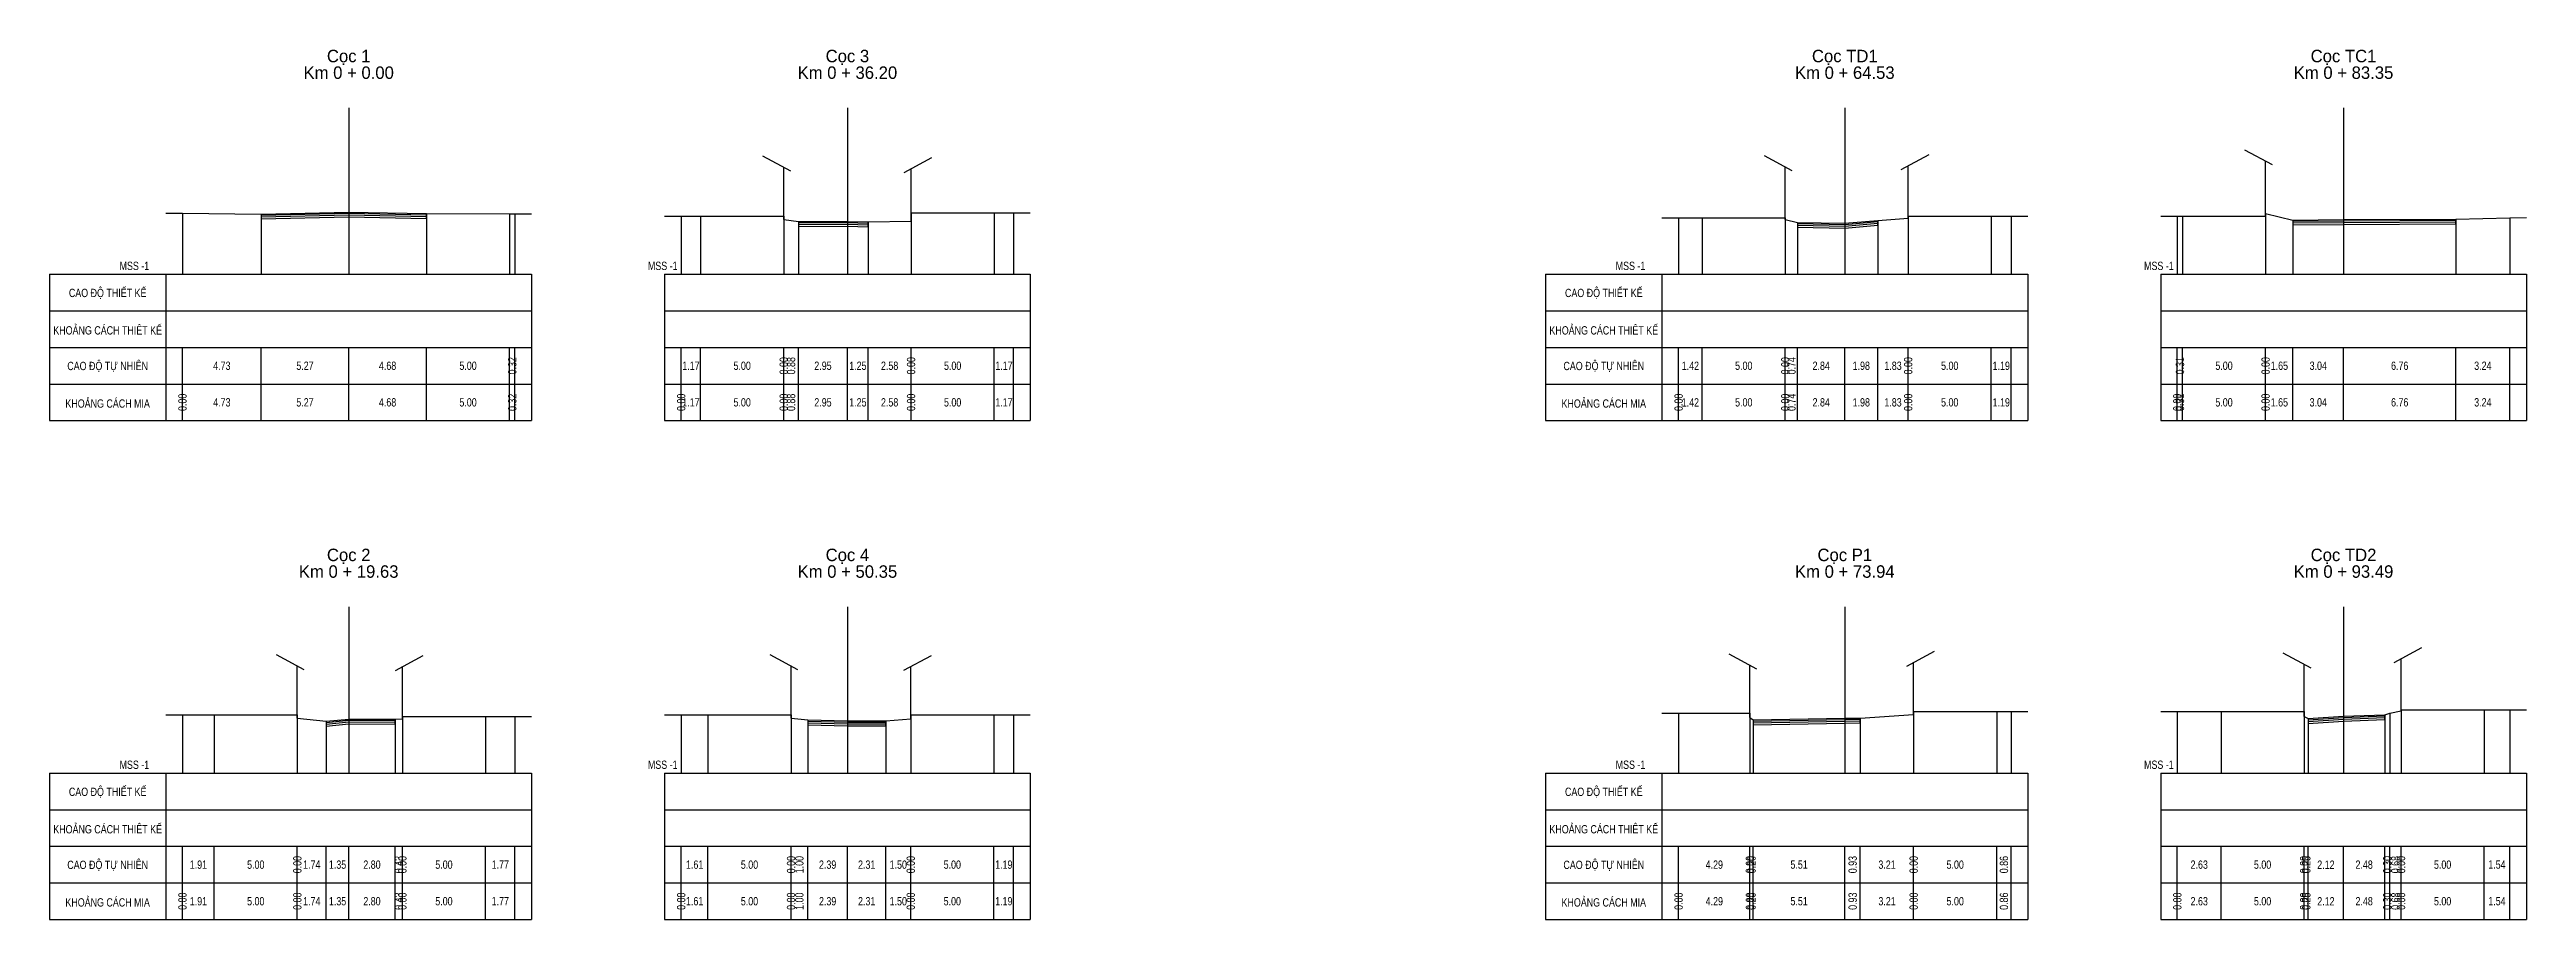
# Model space of a CAD drawing. Header units: inches. Extents: x 423 to 1130, y 16 to 162.
# Drawn here: x 890.6 to 1039.6, y 42.5 to 94.8 of the extents above; entities that cross this region are included whole.
import ezdxf
from ezdxf.enums import TextEntityAlignment as Align

# ---------------------------------------------------------------- set-up
doc = ezdxf.new("R2010")
doc.units = ezdxf.units.IN
doc.header["$MEASUREMENT"] = 0
for name, color, linetype in [('Bang TN tu nhien', 3, 'Continuous'), ('Duong cu', 8, 'Continuous'), ('Duong dong trac ngang tu nhien', 9, 'Continuous'), ('KH_VAT', 8, 'Continuous'), ('Trac ngang tu nhien', 3, 'Continuous'), ('TracNgang', 7, 'Continuous')]:
    doc.layers.add(name, color=color, linetype=linetype)
doc.styles.add('BangTN', font='viet buddy.shx', dxfattribs={"width": 0.8})

msp = doc.modelspace()

# ---------------------------------------------------------------- texts
at = {"layer": 'Bang TN tu nhien', "color": 3, "style": 'BangTN', "width": 0.8}
for s, p in [('CAO ĐỘ THIẾT KẾ', (894.05, 80.15)), ('CAO ĐỘ THIẾT KẾ', (984.05, 80.15)), ('KHOẢNG CÁCH THIÊT KẾ', (894.05, 77.95)), ('KHOẢNG CÁCH THIÊT KẾ', (984.05, 77.95)), ('CAO ĐỘ TỰ NHIÊN', (894.05, 75.75)), ('CAO ĐỘ TỰ NHIÊN', (984.05, 75.75)), ('KHOẢNG CÁCH MIA', (894.05, 73.55)), ('KHOẢNG CÁCH MIA', (984.05, 73.55)), ('CAO ĐỘ THIẾT KẾ', (894.05, 50.15)), ('CAO ĐỘ THIẾT KẾ', (984.05, 50.15)), ('KHOẢNG CÁCH THIÊT KẾ', (894.05, 47.95)), ('KHOẢNG CÁCH THIÊT KẾ', (984.05, 47.95)), ('CAO ĐỘ TỰ NHIÊN', (894.05, 45.75)), ('CAO ĐỘ TỰ NHIÊN', (984.05, 45.75)), ('KHOẢNG CÁCH MIA', (894.05, 43.55)), ('KHOẢNG CÁCH MIA', (984.05, 43.55))]:
    msp.add_text(s, height=0.5, dxfattribs=at).set_placement(p, align=Align.MIDDLE)
at = {"layer": 'Trac ngang tu nhien', "color": 3, "style": 'BangTN'}
for s, p in [('Cọc 1', (908.55, 94)), ('Cọc 3', (938.55, 94)), ('Cọc TD1', (998.55, 94)), ('Cọc TC1', (1028.55, 94)), ('Km 0 + 0.00', (908.55, 93)), ('Km 0 + 36.20', (938.55, 93)), ('Km 0 + 64.53', (998.55, 93)), ('Km 0 + 83.35', (1028.55, 93)), ('Cọc 2', (908.55, 64)), ('Cọc 4', (938.55, 64)), ('Cọc P1', (998.55, 64)), ('Cọc TD2', (1028.55, 64)), ('Km 0 + 19.63', (908.55, 63)), ('Km 0 + 50.35', (938.55, 63)), ('Km 0 + 73.94', (998.55, 63)), ('Km 0 + 93.49', (1028.55, 63))]:
    msp.add_text(s, height=0.75, dxfattribs=at).set_placement(p, align=Align.CENTER)
at = {"layer": 'Trac ngang tu nhien', "color": 3, "char_height": 0.5, "style": 'BangTN'}
for insert, attachment_point in [((896.55, 81.5), 9), ((926.55, 81.5), 7), ((986.55, 81.5), 9), ((1016.55, 81.5), 7), ((896.55, 51.5), 9), ((926.55, 51.5), 7), ((986.55, 51.5), 9), ((1016.55, 51.5), 7)]:
    msp.add_mtext('MSS -1', dxfattribs=dict(at, insert=insert, attachment_point=attachment_point))
at = {"layer": 'TracNgang', "color": 3, "style": 'BangTN', "width": 0.8}
for s, p in [('4.73', (900.92, 75.75)), ('5.27', (905.92, 75.75)), ('4.68', (910.89, 75.75)), ('5.00', (915.73, 75.75)), ('1.17', (929.14, 75.75)), ('5.00', (932.22, 75.75)), ('2.95', (937.08, 75.75)), ('1.25', (939.18, 75.75)), ('2.58', (941.09, 75.75)), ('5.00', (944.88, 75.75)), ('1.17', (947.97, 75.75)), ('1.42', (989.26, 75.75)), ('5.00', (992.47, 75.75)), ('2.84', (997.13, 75.75)), ('1.98', (999.54, 75.75)), ('1.83', (1001.45, 75.75)), ('5.00', (1004.86, 75.75)), ('1.19', (1007.96, 75.75)), ('5.00', (1021.36, 75.75)), ('1.65', (1024.69, 75.75)), ('3.04', (1027.03, 75.75)), ('6.76', (1031.93, 75.75)), ('3.24', (1036.93, 75.75)), ('4.73', (900.92, 73.55)), ('5.27', (905.92, 73.55)), ('4.68', (910.89, 73.55)), ('5.00', (915.73, 73.55)), ('1.17', (929.14, 73.55)), ('5.00', (932.22, 73.55)), ('2.95', (937.08, 73.55)), ('1.25', (939.18, 73.55)), ('2.58', (941.09, 73.55)), ('5.00', (944.88, 73.55)), ('1.17', (947.97, 73.55)), ('1.42', (989.26, 73.55)), ('5.00', (992.47, 73.55)), ('2.84', (997.13, 73.55)), ('1.98', (999.54, 73.55)), ('1.83', (1001.45, 73.55)), ('5.00', (1004.86, 73.55)), ('1.19', (1007.96, 73.55)), ('5.00', (1021.36, 73.55)), ('1.65', (1024.69, 73.55)), ('3.04', (1027.03, 73.55)), ('6.76', (1031.93, 73.55)), ('3.24', (1036.93, 73.55)), ('1.91', (899.51, 45.75)), ('5.00', (902.96, 45.75)), ('1.74', (906.33, 45.75)), ('1.35', (907.88, 45.75)), ('2.80', (909.95, 45.75)), ('5.00', (914.28, 45.75)), ('1.77', (917.67, 45.75)), ('1.61', (929.36, 45.75)), ('5.00', (932.66, 45.75)), ('2.39', (937.36, 45.75)), ('2.31', (939.71, 45.75)), ('1.50', (941.61, 45.75)), ('5.00', (944.86, 45.75)), ('1.19', (947.96, 45.75)), ('4.29', (990.7, 45.75)), ('5.51', (995.8, 45.75)), ('3.21', (1001.09, 45.75)), ('5.00', (1005.19, 45.75)), ('2.63', (1019.87, 45.75)), ('5.00', (1023.68, 45.75)), ('2.12', (1027.49, 45.75)), ('2.48', (1029.79, 45.75)), ('5.00', (1034.51, 45.75)), ('1.54', (1037.78, 45.75)), ('1.91', (899.51, 43.55)), ('5.00', (902.96, 43.55)), ('1.74', (906.33, 43.55)), ('1.35', (907.88, 43.55)), ('2.80', (909.95, 43.55)), ('5.00', (914.28, 43.55)), ('1.77', (917.67, 43.55)), ('1.61', (929.36, 43.55)), ('5.00', (932.66, 43.55)), ('2.39', (937.36, 43.55)), ('2.31', (939.71, 43.55)), ('1.50', (941.61, 43.55)), ('5.00', (944.86, 43.55)), ('1.19', (947.96, 43.55)), ('4.29', (990.7, 43.55)), ('5.51', (995.8, 43.55)), ('3.21', (1001.09, 43.55)), ('5.00', (1005.19, 43.55)), ('2.63', (1019.87, 43.55)), ('5.00', (1023.68, 43.55)), ('2.12', (1027.49, 43.55)), ('2.48', (1029.79, 43.55)), ('5.00', (1034.51, 43.55)), ('1.54', (1037.78, 43.55))]:
    msp.add_text(s, height=0.5, dxfattribs=at).set_placement(p, align=Align.MIDDLE)
for s, p in [('0.32', (918.39, 75.75)), ('0.00', (934.72, 75.75)), ('0.88', (935.16, 75.75)), ('0.00', (942.38, 75.75)), ('0.00', (994.97, 75.75)), ('0.74', (995.34, 75.75)), ('0.00', (1002.36, 75.75)), ('0.31', (1018.71, 75.75)), ('0.00', (1023.86, 75.75)), ('0.00', (898.55, 73.55)), ('0.32', (918.39, 73.55)), ('0.00', (928.55, 73.55)), ('0.00', (934.72, 73.55)), ('0.88', (935.16, 73.55)), ('0.00', (942.38, 73.55)), ('0.00', (988.55, 73.55)), ('0.00', (994.97, 73.55)), ('0.74', (995.34, 73.55)), ('0.00', (1002.36, 73.55)), ('0.00', (1018.55, 73.55)), ('0.31', (1018.71, 73.55)), ('0.00', (1023.86, 73.55)), ('0.00', (905.46, 45.75)), ('0.43', (911.57, 45.75)), ('0.00', (911.78, 45.75)), ('0.00', (935.16, 45.75)), ('1.00', (935.66, 45.75)), ('0.00', (942.36, 45.75)), ('0.00', (992.84, 45.75)), ('0.20', (992.94, 45.75)), ('0.93', (999.02, 45.75)), ('0.00', (1002.69, 45.75)), ('0.86', (1008.12, 45.75)), ('0.00', (1026.18, 45.75)), ('0.25', (1026.31, 45.75)), ('0.30', (1031.18, 45.75)), ('0.68', (1031.67, 45.75)), ('0.00', (1032.01, 45.75)), ('0.00', (898.55, 43.55)), ('0.00', (905.46, 43.55)), ('0.43', (911.57, 43.55)), ('0.00', (911.78, 43.55)), ('0.00', (928.55, 43.55)), ('0.00', (935.16, 43.55)), ('1.00', (935.66, 43.55)), ('0.00', (942.36, 43.55)), ('0.00', (988.55, 43.55)), ('0.00', (992.84, 43.55)), ('0.20', (992.94, 43.55)), ('0.93', (999.02, 43.55)), ('0.00', (1002.69, 43.55)), ('0.86', (1008.12, 43.55)), ('0.00', (1018.55, 43.55)), ('0.00', (1026.18, 43.55)), ('0.25', (1026.31, 43.55)), ('0.30', (1031.18, 43.55)), ('0.68', (1031.67, 43.55)), ('0.00', (1032.01, 43.55))]:
    msp.add_text(s, height=0.5, rotation=90, dxfattribs=at).set_placement(p, align=Align.MIDDLE)

# ---------------------------------------------------------------- blocks, each defined once
blk = doc.blocks.new('ChieuDungVat1.dwg')
at = {"layer": 'KH_VAT', "color": 6}
for points in [[(2.09, 14.6), (-6.27, 19.07)], [(0, 0), (0, 15.72)]]:
    blk.add_lwpolyline(points, dxfattribs=at)
blk = doc.blocks.new('ChieuDungVat2.dwg')
at = {"layer": 'KH_VAT', "color": 6}
for points in [[(-2.09, 14.6), (6.27, 19.07)], [(0, 0), (0, 15.72)]]:
    blk.add_lwpolyline(points, dxfattribs=at)

# ---------------------------------------------------------------- linework, layer by layer
at = {"layer": 'Bang TN tu nhien', "color": 3}
for p, q in [((908.55, 91.25), (908.55, 81.25)), ((938.55, 91.25), (938.55, 81.25)), ((998.55, 91.25), (998.55, 81.25)), ((1028.55, 91.25), (1028.55, 81.25)), ((890.55, 81.25), (890.55, 72.45)), ((890.55, 81.25), (919.55, 81.25)), ((897.55, 81.25), (897.55, 72.45)), ((919.55, 81.25), (919.55, 72.45)), ((927.55, 81.25), (927.55, 72.45)), ((927.55, 81.25), (949.55, 81.25)), ((949.55, 81.25), (949.55, 72.45)), ((980.55, 81.25), (980.55, 72.45)), ((980.55, 81.25), (1009.55, 81.25)), ((987.55, 81.25), (987.55, 72.45)), ((1009.55, 81.25), (1009.55, 72.45)), ((1017.55, 81.25), (1017.55, 72.45)), ((1017.55, 81.25), (1039.55, 81.25)), ((1039.55, 81.25), (1039.55, 72.45)), ((890.55, 79.05), (919.55, 79.05)), ((927.55, 79.05), (949.55, 79.05)), ((980.55, 79.05), (1009.55, 79.05)), ((1017.55, 79.05), (1039.55, 79.05)), ((890.55, 76.85), (919.55, 76.85)), ((927.55, 76.85), (949.55, 76.85)), ((980.55, 76.85), (1009.55, 76.85)), ((1017.55, 76.85), (1039.55, 76.85)), ((890.55, 74.65), (919.55, 74.65)), ((927.55, 74.65), (949.55, 74.65)), ((980.55, 74.65), (1009.55, 74.65)), ((1017.55, 74.65), (1039.55, 74.65)), ((890.55, 72.45), (919.55, 72.45)), ((927.55, 72.45), (949.55, 72.45)), ((980.55, 72.45), (1009.55, 72.45)), ((1017.55, 72.45), (1039.55, 72.45)), ((908.55, 61.25), (908.55, 51.25)), ((938.55, 61.25), (938.55, 51.25)), ((998.55, 61.25), (998.55, 51.25)), ((1028.55, 61.25), (1028.55, 51.25)), ((890.55, 51.25), (890.55, 42.45)), ((890.55, 51.25), (919.55, 51.25)), ((897.55, 51.25), (897.55, 42.45)), ((919.55, 51.25), (919.55, 42.45)), ((927.55, 51.25), (927.55, 42.45)), ((927.55, 51.25), (949.55, 51.25)), ((949.55, 51.25), (949.55, 42.45)), ((980.55, 51.25), (980.55, 42.45)), ((980.55, 51.25), (1009.55, 51.25)), ((987.55, 51.25), (987.55, 42.45)), ((1009.55, 51.25), (1009.55, 42.45)), ((1017.55, 51.25), (1017.55, 42.45)), ((1017.55, 51.25), (1039.55, 51.25)), ((1039.55, 51.25), (1039.55, 42.45)), ((890.55, 49.05), (919.55, 49.05)), ((927.55, 49.05), (949.55, 49.05)), ((980.55, 49.05), (1009.55, 49.05)), ((1017.55, 49.05), (1039.55, 49.05)), ((890.55, 46.85), (919.55, 46.85)), ((927.55, 46.85), (949.55, 46.85)), ((980.55, 46.85), (1009.55, 46.85)), ((1017.55, 46.85), (1039.55, 46.85)), ((890.55, 44.65), (919.55, 44.65)), ((927.55, 44.65), (949.55, 44.65)), ((980.55, 44.65), (1009.55, 44.65)), ((1017.55, 44.65), (1039.55, 44.65)), ((890.55, 42.45), (919.55, 42.45)), ((927.55, 42.45), (949.55, 42.45)), ((980.55, 42.45), (1009.55, 42.45)), ((1017.55, 42.45), (1039.55, 42.45))]:
    msp.add_line(p, q, dxfattribs=at)
at = {"layer": 'Duong cu'}
for points in [[(903.28, 84.8), (908.55, 84.92), (913.23, 84.83)], [(903.28, 84.87), (903.28, 84.58), (908.55, 84.7), (913.23, 84.61), (913.23, 84.9)], [(903.28, 84.7), (908.55, 84.82), (913.23, 84.73)], [(935.6, 84.42), (935.6, 84.13), (938.55, 84.14), (939.8, 84.11), (939.8, 84.4)], [(935.6, 84.35), (938.55, 84.36), (939.8, 84.33)], [(935.6, 84.25), (938.55, 84.26), (939.8, 84.23)], [(995.71, 84.37), (995.71, 84.08), (998.55, 84.03), (1000.53, 84.2), (1000.53, 84.49)], [(995.71, 84.3), (998.55, 84.25), (1000.53, 84.42)], [(995.71, 84.2), (998.55, 84.15), (1000.53, 84.32)], [(1025.51, 84.51), (1025.51, 84.22), (1028.55, 84.25), (1035.31, 84.28), (1035.31, 84.57)], [(1025.51, 84.44), (1028.55, 84.47), (1035.31, 84.5)], [(1025.51, 84.34), (1028.55, 84.37), (1035.31, 84.4)], [(907.2, 54.37), (907.2, 54.08), (908.55, 54.21), (911.35, 54.2), (911.35, 54.49)], [(907.2, 54.3), (908.55, 54.43), (911.35, 54.42)], [(907.2, 54.2), (908.55, 54.33), (911.35, 54.32)], [(936.16, 54.45), (936.16, 54.16), (938.55, 54.1), (940.86, 54.1), (940.86, 54.39)], [(936.16, 54.38), (938.55, 54.32), (940.86, 54.32)], [(936.16, 54.28), (938.55, 54.22), (940.86, 54.22)], [(993.04, 54.45), (993.04, 54.16), (998.55, 54.26), (999.48, 54.27), (999.48, 54.56)], [(993.04, 54.38), (998.55, 54.48), (999.48, 54.49)], [(993.04, 54.28), (998.55, 54.38), (999.48, 54.39)], [(1026.43, 54.53), (1026.43, 54.24), (1028.55, 54.38), (1031.03, 54.47), (1031.03, 54.76)], [(1026.43, 54.46), (1028.55, 54.6), (1031.03, 54.69)], [(1026.43, 54.36), (1028.55, 54.5), (1031.03, 54.59)]]:
    msp.add_lwpolyline(points, dxfattribs=at)
at = {"layer": 'Duong dong trac ngang tu nhien', "color": 8}
for p, q in [((908.55, 84.99), (908.55, 81.25)), ((942.38, 84.95), (942.38, 81.25)), ((947.38, 84.95), (947.38, 81.25)), ((948.55, 84.95), (948.55, 81.25)), ((898.55, 84.92), (898.55, 81.25)), ((903.28, 84.87), (903.28, 81.25)), ((913.23, 84.9), (913.23, 81.25)), ((918.23, 84.89), (918.23, 81.25)), ((918.55, 84.89), (918.55, 81.25)), ((928.55, 84.75), (928.55, 81.25)), ((929.72, 84.75), (929.72, 81.25)), ((934.72, 84.75), (934.72, 81.25)), ((934.72, 84.54), (934.72, 81.25)), ((935.6, 84.42), (935.6, 81.25)), ((938.55, 84.43), (938.55, 81.25)), ((939.8, 84.4), (939.8, 81.25)), ((942.38, 84.45), (942.38, 81.25)), ((988.55, 84.65), (988.55, 81.25)), ((989.97, 84.65), (989.97, 81.25)), ((994.97, 84.65), (994.97, 81.25)), ((994.97, 84.55), (994.97, 81.25)), ((995.71, 84.37), (995.71, 81.25)), ((998.55, 84.32), (998.55, 81.25)), ((1000.53, 84.49), (1000.53, 81.25)), ((1002.36, 84.75), (1002.36, 81.25)), ((1002.36, 84.63), (1002.36, 81.25)), ((1007.36, 84.75), (1007.36, 81.25)), ((1008.55, 84.75), (1008.55, 81.25)), ((1018.55, 84.75), (1018.55, 81.25)), ((1018.86, 84.75), (1018.86, 81.25)), ((1023.86, 84.91), (1023.86, 81.25)), ((1023.86, 84.75), (1023.86, 81.25)), ((1025.51, 84.51), (1025.51, 81.25)), ((1028.55, 84.54), (1028.55, 81.25)), ((1035.31, 84.57), (1035.31, 81.25)), ((1038.55, 84.64), (1038.55, 81.25)), ((898.55, 54.75), (898.55, 51.25)), ((900.46, 54.75), (900.46, 51.25)), ((905.46, 54.75), (905.46, 51.25)), ((905.46, 54.55), (905.46, 51.25)), ((907.2, 54.37), (907.2, 51.25)), ((908.55, 54.5), (908.55, 51.25)), ((911.35, 54.49), (911.35, 51.25)), ((911.78, 54.65), (911.78, 51.25)), ((911.78, 54.51), (911.78, 51.25)), ((916.78, 54.65), (916.78, 51.25)), ((918.55, 54.65), (918.55, 51.25)), ((928.55, 54.75), (928.55, 51.25)), ((930.16, 54.75), (930.16, 51.25)), ((935.16, 54.75), (935.16, 51.25)), ((935.16, 54.55), (935.16, 51.25)), ((936.16, 54.45), (936.16, 51.25)), ((938.55, 54.39), (938.55, 51.25)), ((940.86, 54.39), (940.86, 51.25)), ((942.36, 54.75), (942.36, 51.25)), ((942.36, 54.52), (942.36, 51.25)), ((947.36, 54.75), (947.36, 51.25)), ((948.55, 54.75), (948.55, 51.25)), ((988.55, 54.85), (988.55, 51.25)), ((992.84, 54.85), (992.84, 51.25)), ((992.84, 54.59), (992.84, 51.25)), ((993.04, 54.45), (993.04, 51.25)), ((998.55, 54.55), (998.55, 51.25)), ((999.48, 54.56), (999.48, 51.25)), ((1002.69, 54.95), (1002.69, 51.25)), ((1002.69, 54.77), (1002.69, 51.25)), ((1007.69, 54.95), (1007.69, 51.25)), ((1008.55, 54.95), (1008.55, 51.25)), ((1018.55, 54.95), (1018.55, 51.25)), ((1021.18, 54.95), (1021.18, 51.25)), ((1026.18, 54.95), (1026.18, 51.25)), ((1026.18, 54.65), (1026.18, 51.25)), ((1026.43, 54.53), (1026.43, 51.25)), ((1028.55, 54.67), (1028.55, 51.25)), ((1031.03, 54.76), (1031.03, 51.25)), ((1031.33, 54.86), (1031.33, 51.25)), ((1032.01, 55.05), (1032.01, 51.25)), ((1032.01, 54.99), (1032.01, 51.25)), ((1037.01, 55.05), (1037.01, 51.25)), ((1038.55, 55.05), (1038.55, 51.25))]:
    msp.add_line(p, q, dxfattribs=at)
at = {"layer": 'Trac ngang tu nhien', "color": 3}
for points in [[(897.55, 84.93), (898.55, 84.92), (903.28, 84.87), (908.55, 84.99), (913.23, 84.9), (918.23, 84.89), (918.55, 84.89), (919.55, 84.89)], [(927.55, 84.75), (928.55, 84.75), (929.72, 84.75), (934.72, 84.75), (934.72, 84.54), (935.6, 84.42), (938.55, 84.43), (939.8, 84.4), (942.38, 84.45), (942.38, 84.95), (947.38, 84.95), (948.55, 84.95), (949.55, 84.95)], [(987.55, 84.65), (988.55, 84.65), (989.97, 84.65), (994.97, 84.65), (994.97, 84.55), (995.71, 84.37), (998.55, 84.32), (1000.53, 84.49), (1002.36, 84.63), (1002.36, 84.75), (1007.36, 84.75), (1008.55, 84.75), (1009.55, 84.75)], [(1017.55, 84.75), (1018.55, 84.75), (1018.86, 84.75), (1023.86, 84.75), (1023.86, 84.91), (1025.51, 84.51), (1028.55, 84.54), (1035.31, 84.57), (1038.55, 84.64), (1039.55, 84.66)], [(897.55, 54.75), (898.55, 54.75), (900.46, 54.75), (905.46, 54.75), (905.46, 54.55), (907.2, 54.37), (908.55, 54.5), (911.35, 54.49), (911.78, 54.51), (911.78, 54.65), (916.78, 54.65), (918.55, 54.65), (919.55, 54.65)], [(927.55, 54.75), (928.55, 54.75), (930.16, 54.75), (935.16, 54.75), (935.16, 54.55), (936.16, 54.45), (938.55, 54.39), (940.86, 54.39), (942.36, 54.52), (942.36, 54.75), (947.36, 54.75), (948.55, 54.75), (949.55, 54.75)], [(987.55, 54.85), (988.55, 54.85), (992.84, 54.85), (992.84, 54.59), (993.04, 54.45), (998.55, 54.55), (999.48, 54.56), (1002.69, 54.77), (1002.69, 54.95), (1007.69, 54.95), (1008.55, 54.95), (1009.55, 54.95)], [(1017.55, 54.95), (1018.55, 54.95), (1021.18, 54.95), (1026.18, 54.95), (1026.18, 54.65), (1026.43, 54.53), (1028.55, 54.67), (1031.03, 54.76), (1031.33, 54.86), (1032.01, 54.99), (1032.01, 55.05), (1037.01, 55.05), (1038.55, 55.05), (1039.55, 55.05)]]:
    msp.add_lwpolyline(points, dxfattribs=at)
at = {"layer": 'TracNgang', "color": 3}
for p, q in [((898.55, 74.65), (898.55, 76.85)), ((903.28, 74.65), (903.28, 76.85)), ((908.55, 74.65), (908.55, 76.85)), ((913.23, 74.65), (913.23, 76.85)), ((918.23, 74.65), (918.23, 76.85)), ((918.55, 74.65), (918.55, 76.85)), ((928.55, 74.65), (928.55, 76.85)), ((929.72, 74.65), (929.72, 76.85)), ((934.72, 74.65), (934.72, 76.85)), ((934.72, 74.65), (934.72, 76.85)), ((935.6, 74.65), (935.6, 76.85)), ((938.55, 74.65), (938.55, 76.85)), ((939.8, 74.65), (939.8, 76.85)), ((942.38, 74.65), (942.38, 76.85)), ((942.38, 74.65), (942.38, 76.85)), ((947.38, 74.65), (947.38, 76.85)), ((948.55, 74.65), (948.55, 76.85)), ((988.55, 74.65), (988.55, 76.85)), ((989.97, 74.65), (989.97, 76.85)), ((994.97, 74.65), (994.97, 76.85)), ((994.97, 74.65), (994.97, 76.85)), ((995.71, 74.65), (995.71, 76.85)), ((998.55, 74.65), (998.55, 76.85)), ((1000.53, 74.65), (1000.53, 76.85)), ((1002.36, 74.65), (1002.36, 76.85)), ((1002.36, 74.65), (1002.36, 76.85)), ((1007.36, 74.65), (1007.36, 76.85)), ((1008.55, 74.65), (1008.55, 76.85)), ((1018.55, 74.65), (1018.55, 76.85)), ((1018.86, 74.65), (1018.86, 76.85)), ((1023.86, 74.65), (1023.86, 76.85)), ((1023.86, 74.65), (1023.86, 76.85)), ((1025.51, 74.65), (1025.51, 76.85)), ((1028.55, 74.65), (1028.55, 76.85)), ((1035.31, 74.65), (1035.31, 76.85)), ((1038.55, 74.65), (1038.55, 76.85)), ((898.55, 72.45), (898.55, 74.65)), ((903.28, 72.45), (903.28, 74.65)), ((908.55, 72.45), (908.55, 74.65)), ((913.23, 72.45), (913.23, 74.65)), ((918.23, 72.45), (918.23, 74.65)), ((918.55, 72.45), (918.55, 74.65)), ((928.55, 72.45), (928.55, 74.65)), ((929.72, 72.45), (929.72, 74.65)), ((934.72, 72.45), (934.72, 74.65)), ((934.72, 72.45), (934.72, 74.65)), ((935.6, 72.45), (935.6, 74.65)), ((938.55, 72.45), (938.55, 74.65)), ((939.8, 72.45), (939.8, 74.65)), ((942.38, 72.45), (942.38, 74.65)), ((942.38, 72.45), (942.38, 74.65)), ((947.38, 72.45), (947.38, 74.65)), ((948.55, 72.45), (948.55, 74.65)), ((988.55, 72.45), (988.55, 74.65)), ((989.97, 72.45), (989.97, 74.65)), ((994.97, 72.45), (994.97, 74.65)), ((994.97, 72.45), (994.97, 74.65)), ((995.71, 72.45), (995.71, 74.65)), ((998.55, 72.45), (998.55, 74.65)), ((1000.53, 72.45), (1000.53, 74.65)), ((1002.36, 72.45), (1002.36, 74.65)), ((1002.36, 72.45), (1002.36, 74.65)), ((1007.36, 72.45), (1007.36, 74.65)), ((1008.55, 72.45), (1008.55, 74.65)), ((1018.55, 72.45), (1018.55, 74.65)), ((1018.86, 72.45), (1018.86, 74.65)), ((1023.86, 72.45), (1023.86, 74.65)), ((1023.86, 72.45), (1023.86, 74.65)), ((1025.51, 72.45), (1025.51, 74.65)), ((1028.55, 72.45), (1028.55, 74.65)), ((1035.31, 72.45), (1035.31, 74.65)), ((1038.55, 72.45), (1038.55, 74.65)), ((898.55, 44.65), (898.55, 46.85)), ((900.46, 44.65), (900.46, 46.85)), ((905.46, 44.65), (905.46, 46.85)), ((905.46, 44.65), (905.46, 46.85)), ((907.2, 44.65), (907.2, 46.85)), ((908.55, 44.65), (908.55, 46.85)), ((911.35, 44.65), (911.35, 46.85)), ((911.78, 44.65), (911.78, 46.85)), ((911.78, 44.65), (911.78, 46.85)), ((916.78, 44.65), (916.78, 46.85)), ((918.55, 44.65), (918.55, 46.85)), ((928.55, 44.65), (928.55, 46.85)), ((930.16, 44.65), (930.16, 46.85)), ((935.16, 44.65), (935.16, 46.85)), ((935.16, 44.65), (935.16, 46.85)), ((936.16, 44.65), (936.16, 46.85)), ((938.55, 44.65), (938.55, 46.85)), ((940.86, 44.65), (940.86, 46.85)), ((942.36, 44.65), (942.36, 46.85)), ((942.36, 44.65), (942.36, 46.85)), ((947.36, 44.65), (947.36, 46.85)), ((948.55, 44.65), (948.55, 46.85)), ((988.55, 44.65), (988.55, 46.85)), ((992.84, 44.65), (992.84, 46.85)), ((992.84, 44.65), (992.84, 46.85)), ((993.04, 44.65), (993.04, 46.85)), ((998.55, 44.65), (998.55, 46.85)), ((999.48, 44.65), (999.48, 46.85)), ((1002.69, 44.65), (1002.69, 46.85)), ((1002.69, 44.65), (1002.69, 46.85)), ((1007.69, 44.65), (1007.69, 46.85)), ((1008.55, 44.65), (1008.55, 46.85)), ((1018.55, 44.65), (1018.55, 46.85)), ((1021.18, 44.65), (1021.18, 46.85)), ((1026.18, 44.65), (1026.18, 46.85)), ((1026.18, 44.65), (1026.18, 46.85)), ((1026.43, 44.65), (1026.43, 46.85)), ((1028.55, 44.65), (1028.55, 46.85)), ((1031.03, 44.65), (1031.03, 46.85)), ((1031.33, 44.65), (1031.33, 46.85)), ((1032.01, 44.65), (1032.01, 46.85)), ((1032.01, 44.65), (1032.01, 46.85)), ((1037.01, 44.65), (1037.01, 46.85)), ((1038.55, 44.65), (1038.55, 46.85)), ((898.55, 42.45), (898.55, 44.65)), ((900.46, 42.45), (900.46, 44.65)), ((905.46, 42.45), (905.46, 44.65)), ((905.46, 42.45), (905.46, 44.65)), ((907.2, 42.45), (907.2, 44.65)), ((908.55, 42.45), (908.55, 44.65)), ((911.35, 42.45), (911.35, 44.65)), ((911.78, 42.45), (911.78, 44.65)), ((911.78, 42.45), (911.78, 44.65)), ((916.78, 42.45), (916.78, 44.65)), ((918.55, 42.45), (918.55, 44.65)), ((928.55, 42.45), (928.55, 44.65)), ((930.16, 42.45), (930.16, 44.65)), ((935.16, 42.45), (935.16, 44.65)), ((935.16, 42.45), (935.16, 44.65)), ((936.16, 42.45), (936.16, 44.65)), ((938.55, 42.45), (938.55, 44.65)), ((940.86, 42.45), (940.86, 44.65)), ((942.36, 42.45), (942.36, 44.65)), ((942.36, 42.45), (942.36, 44.65)), ((947.36, 42.45), (947.36, 44.65)), ((948.55, 42.45), (948.55, 44.65)), ((988.55, 42.45), (988.55, 44.65)), ((992.84, 42.45), (992.84, 44.65)), ((992.84, 42.45), (992.84, 44.65)), ((993.04, 42.45), (993.04, 44.65)), ((998.55, 42.45), (998.55, 44.65)), ((999.48, 42.45), (999.48, 44.65)), ((1002.69, 42.45), (1002.69, 44.65)), ((1002.69, 42.45), (1002.69, 44.65)), ((1007.69, 42.45), (1007.69, 44.65)), ((1008.55, 42.45), (1008.55, 44.65)), ((1018.55, 42.45), (1018.55, 44.65)), ((1021.18, 42.45), (1021.18, 44.65)), ((1026.18, 42.45), (1026.18, 44.65)), ((1026.18, 42.45), (1026.18, 44.65)), ((1026.43, 42.45), (1026.43, 44.65)), ((1028.55, 42.45), (1028.55, 44.65)), ((1031.03, 42.45), (1031.03, 44.65)), ((1031.33, 42.45), (1031.33, 44.65)), ((1032.01, 42.45), (1032.01, 44.65)), ((1032.01, 42.45), (1032.01, 44.65)), ((1037.01, 42.45), (1037.01, 44.65)), ((1038.55, 42.45), (1038.55, 44.65))]:
    msp.add_line(p, q, dxfattribs=at)

# ---------------------------------------------------------------- block references
at = {"color": 3, "xscale": 0.2, "yscale": 0.2, "zscale": 0.2}
for name, p in [('ChieuDungVat1.dwg', (934.72, 84.54)), ('ChieuDungVat2.dwg', (942.38, 84.45)), ('ChieuDungVat1.dwg', (994.97, 84.55)), ('ChieuDungVat2.dwg', (1002.36, 84.63)), ('ChieuDungVat1.dwg', (1023.86, 84.91)), ('ChieuDungVat1.dwg', (905.46, 54.55)), ('ChieuDungVat2.dwg', (911.78, 54.51)), ('ChieuDungVat1.dwg', (935.16, 54.55)), ('ChieuDungVat2.dwg', (942.36, 54.52)), ('ChieuDungVat1.dwg', (992.84, 54.59)), ('ChieuDungVat2.dwg', (1002.69, 54.77)), ('ChieuDungVat1.dwg', (1026.18, 54.65)), ('ChieuDungVat2.dwg', (1032.01, 54.99))]:
    msp.add_blockref(name, p, dxfattribs=at)

msp.set_redraw_order([(e.dxf.handle, doc.entitydb.next_handle()) for e in msp.query("TEXT MTEXT ATTDEF DIMENSION ARC_DIMENSION")])  # texts and dimensions are drawn at this point

doc.saveas('drawing.dxf')
